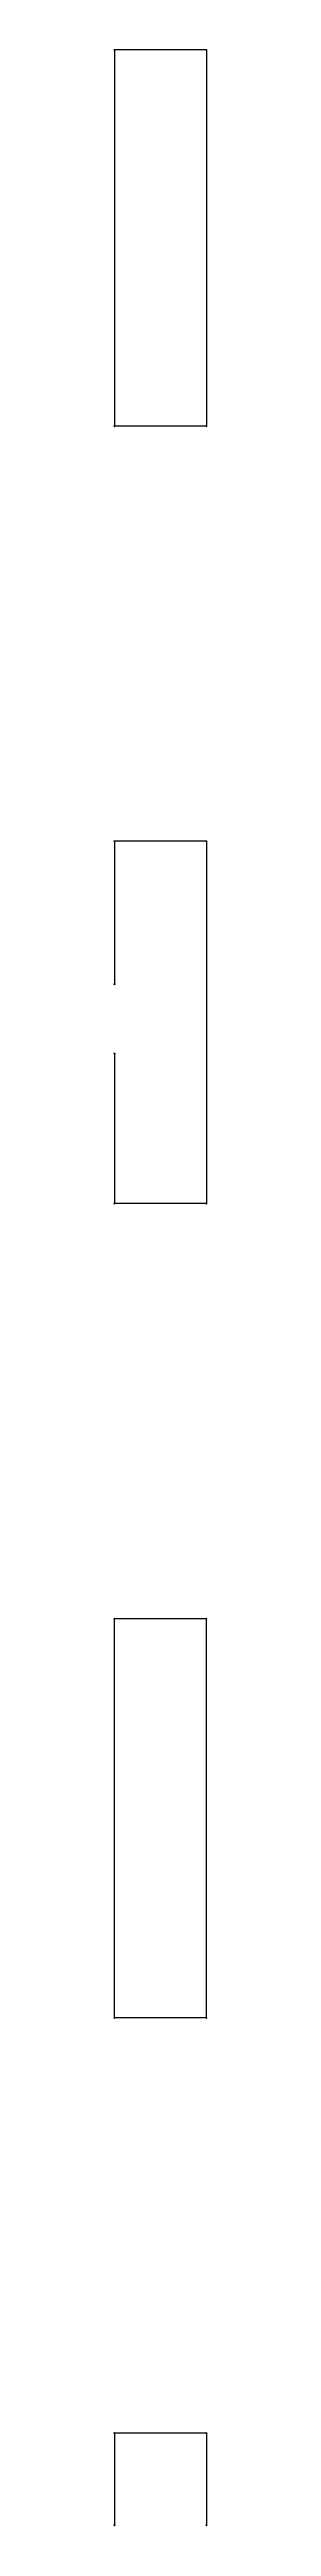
# Model space of a CAD drawing. Header units: metres. Extents: x 7977 to 27142, y 8158 to 45278.
# Drawn here: x 24339 to 24542, y 10458 to 15826 of the extents above; entities that cross this region are included whole.
import ezdxf

# ---------------------------------------------------------------- set-up
doc = ezdxf.new("R2010")
doc.units = ezdxf.units.M

msp = doc.modelspace()

# ---------------------------------------------------------------- linework, layer by layer
for p, q in [((24540, 15825), (24340, 15825)), ((24340, 15825), (24340, 15010)), ((24540, 15825), (24540, 15010)), ((24540, 15010), (24340, 15010)), ((24540, 14110), (24340, 14110)), ((24340, 14110), (24340, 13800)), ((24540, 14110), (24540, 13325)), ((24340, 13650), (24340, 13325)), ((24540, 13325), (24340, 13325)), ((24540, 12425), (24340, 12425)), ((24340, 11560), (24340, 12425)), ((24540, 11560), (24540, 12425)), ((24540, 11560), (24340, 11560)), ((24540, 10660), (24340, 10660)), ((24340, 10660), (24340, 10460)), ((24540, 10660), (24540, 10460))]:
    msp.add_line(p, q)
at = {"layer": 'debug', "color": 5}
for centre in [(24340, 15825), (24540, 15825), (24340, 15010), (24540, 15010), (24340, 14110), (24540, 14110), (24340, 13800), (24340, 13650), (24340, 13325), (24540, 13325), (24340, 12425), (24540, 12425), (24340, 11560), (24540, 11560), (24340, 10660), (24540, 10660)]:
    msp.add_circle(centre, 1, dxfattribs=at)
at = {"layer": 'debug', "color": 1}
for centre in [(24340, 10460), (24540, 10460)]:
    msp.add_circle(centre, 1, dxfattribs=at)

# ---------------------------------------------------------------- texts
at = {"layer": 'debug', "char_height": 2.5, "attachment_point": 1}
for s, insert in [('2', (24340, 15825)), ('2', (24540, 15825)), ('2', (24340, 15010)), ('2', (24540, 15010)), ('2', (24340, 14110)), ('2', (24540, 14110)), ('2', (24340, 13800)), ('2', (24340, 13650)), ('2', (24340, 13325)), ('2', (24540, 13325)), ('2', (24340, 12425)), ('2', (24540, 12425)), ('2', (24340, 11560)), ('2', (24540, 11560)), ('2', (24340, 10660)), ('2', (24540, 10660)), ('1', (24340, 10460)), ('1', (24540, 10460))]:
    msp.add_mtext(s, dxfattribs=dict(at, insert=insert))

doc.saveas('drawing.dxf')
